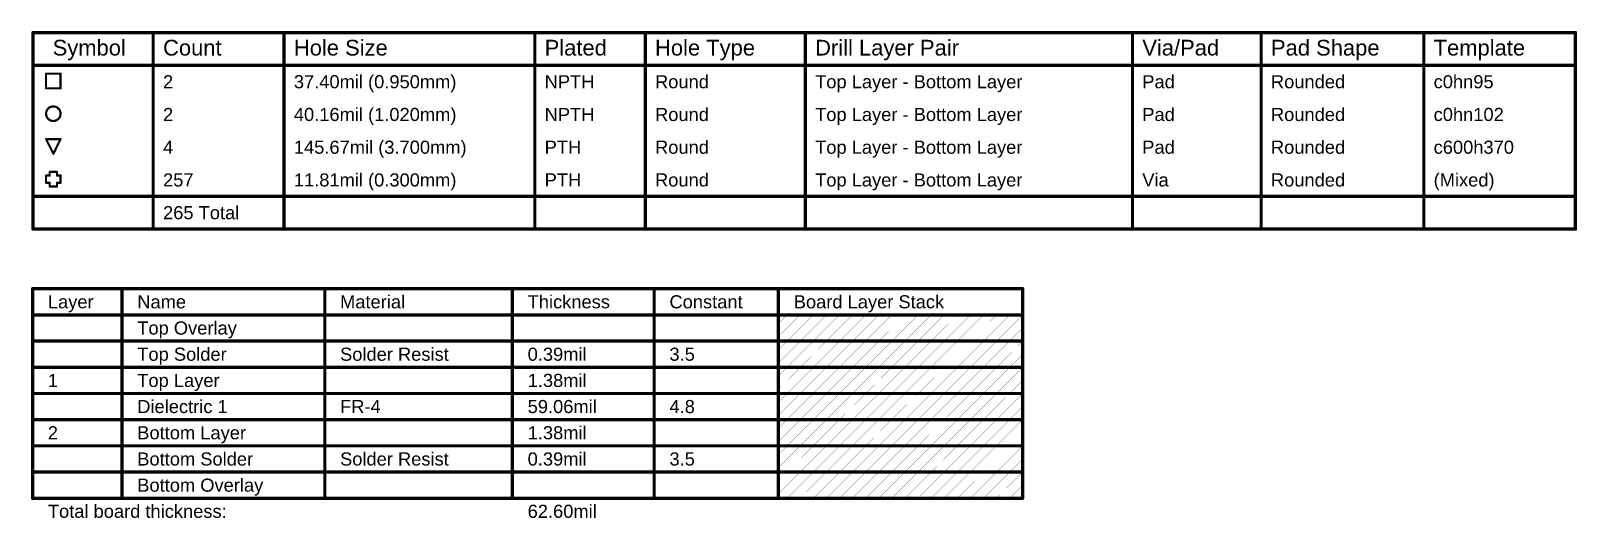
# Model space of a CAD drawing. Header units: inches. Extents: x -25 to 271, y -41 to 15.
# Drawn here: x 90.7 to 270.7, y -41.3 to 15.4 of the extents above; entities that cross this region are included whole.
import ezdxf

# ---------------------------------------------------------------- set-up
doc = ezdxf.new("R2010")
doc.units = ezdxf.units.IN
doc.layers.add('Drill Drawing', color=1, linetype='Continuous')
doc.layers.add('Fabrication', color=76, linetype='Continuous')
doc.styles.add('Arial', font='', dxfattribs={"height": 0.2})
doc.styles.get('Arial').set_extended_font_data('Arial')

msp = doc.modelspace()

# ---------------------------------------------------------------- texts
at = {"layer": 'Drill Drawing', "style": 'Arial'}
for s, height, p in [('Symbol', 1.829, (93.26, 12.53)), ('Hole Size', 1.829, (121.34, 12.53)), ('Plated', 1.829, (150.54, 12.53)), ('Hole Type', 1.829, (163.39, 12.53)), ('Drill Layer Pair', 1.8288, (182.03, 12.53)), ('Via/Pad', 1.829, (220.12, 12.53)), ('Pad Shape', 1.829, (235.1, 12.53)), ('Template', 1.829, (254.04, 12.53)), ('Count', 1.829, (106.11, 12.53)), ('2', 1.52, (106.11, 8.72)), ('37.40mil (0.950mm)', 1.524, (121.34, 8.72)), ('NPTH', 1.524, (150.54, 8.72)), ('Round', 1.524, (163.39, 8.72)), ('Top Layer - Bottom Layer', 1.524, (182.03, 8.72)), ('Pad', 1.524, (220.12, 8.72)), ('Rounded', 1.524, (235.1, 8.72)), ('c0hn95', 1.524, (254.04, 8.72)), ('2', 1.52, (106.11, 4.91)), ('40.16mil (1.020mm)', 1.524, (121.34, 4.91)), ('NPTH', 1.524, (150.54, 4.91)), ('Round', 1.524, (163.39, 4.91)), ('Top Layer - Bottom Layer', 1.524, (182.03, 4.91)), ('Pad', 1.524, (220.12, 4.91)), ('Rounded', 1.524, (235.1, 4.91)), ('c0hn102', 1.524, (254.04, 4.91)), ('4', 1.52, (106.11, 1.1)), ('145.67mil (3.700mm)', 1.524, (121.34, 1.1)), ('PTH', 1.524, (150.54, 1.1)), ('Round', 1.524, (163.39, 1.1)), ('Top Layer - Bottom Layer', 1.524, (182.03, 1.1)), ('Pad', 1.524, (220.12, 1.1)), ('Rounded', 1.524, (235.1, 1.1)), ('c600h370', 1.524, (254.04, 1.1)), ('257', 1.524, (106.11, -2.71)), ('11.81mil (0.300mm)', 1.524, (121.34, -2.71)), ('PTH', 1.524, (150.54, -2.71)), ('Round', 1.524, (163.39, -2.71)), ('Top Layer - Bottom Layer', 1.524, (182.03, -2.71)), ('Via', 1.524, (220.12, -2.71)), ('Rounded', 1.524, (235.1, -2.71)), ('(Mixed)', 1.524, (254.04, -2.71)), ('265 Total', 1.524, (106.11, -6.52))]:
    msp.add_text(s, height=height, dxfattribs=at).set_placement(p)
at = {"layer": 'Fabrication', "style": 'Arial'}
for s, height, p in [('Layer', 1.524, (92.7, -16.89)), ('Name', 1.524, (103.11, -16.89)), ('Material', 1.524, (126.72, -16.89)), ('Thickness', 1.524, (148.56, -16.89)), ('Constant', 1.524, (165.07, -16.89)), ('Board Layer Stack', 1.524, (179.54, -16.89)), ('Top Overlay', 1.524, (103.11, -19.94)), ('Top Solder', 1.524, (103.11, -22.99)), ('Solder Resist', 1.524, (126.72, -22.99)), ('0.39mil', 1.524, (148.56, -22.99)), ('3.5', 1.524, (165.07, -22.99)), ('1', 1.52, (92.7, -26.04)), ('Top Layer', 1.524, (103.11, -26.04)), ('1.38mil', 1.524, (148.56, -26.04)), ('Dielectric 1', 1.524, (103.11, -29.08)), ('FR-4', 1.524, (126.72, -29.08)), ('59.06mil', 1.524, (148.56, -29.08)), ('4.8', 1.524, (165.07, -29.08)), ('2', 1.52, (92.7, -32.13)), ('1.38mil', 1.524, (148.56, -32.13)), ('Bottom Layer', 1.524, (103.11, -32.13)), ('Bottom Solder', 1.524, (103.11, -35.18)), ('Solder Resist', 1.524, (126.72, -35.18)), ('0.39mil', 1.524, (148.56, -35.18)), ('3.5', 1.524, (165.07, -35.18)), ('Bottom Overlay', 1.524, (103.11, -38.23)), ('Total board thickness:', 1.524, (92.7, -41.27)), ('62.60mil', 1.524, (148.56, -41.27))]:
    msp.add_text(s, height=height, dxfattribs=at).set_placement(p)

# ---------------------------------------------------------------- linework, layer by layer
at = {"layer": 'Drill Drawing'}
for points, const_width in [([(90.97, 15.2), (270.55, 15.2)], 0.381), ([(90.97, -7.66), (90.97, 15.2)], 0.381), ([(104.96, -7.66), (104.96, 15.2)], 0.381), ([(120.2, -7.66), (120.2, 15.2)], 0.381), ([(149.4, -7.66), (149.4, 15.2)], 0.381), ([(162.25, -7.66), (162.25, 15.2)], 0.381), ([(180.89, -7.66), (180.89, 15.2)], 0.381), ([(218.98, -7.66), (218.98, 15.2)], 0.381), ([(233.96, -7.66), (233.96, 15.2)], 0.381), ([(252.9, -7.66), (252.9, 15.2)], 0.381), ([(270.55, -7.66), (270.55, 15.2)], 0.381), ([(90.97, 11.39), (270.55, 11.39)], 0.381), ([(92.49, 10.42), (94.18, 10.42)], 0.254), ([(92.49, 8.72), (92.49, 10.42)], 0.254), ([(94.18, 8.72), (94.18, 10.42)], 0.254), ([(92.49, 8.72), (94.18, 8.72)], 0.254), ([(92.49, 2.8), (94.18, 2.8)], 0.254), ([(92.49, 2.8), (93.34, 1.1)], 0.254), ([(93.34, 1.1), (94.18, 2.8)], 0.254), ([(92.49, -2.28), (92.49, -1.44)], 0.254), ([(92.49, -1.44), (92.91, -1.44)], 0.254), ([(92.91, -1.44), (92.91, -1.01)], 0.254), ([(92.91, -1.01), (93.76, -1.01)], 0.254), ([(93.76, -1.44), (93.76, -1.01)], 0.254), ([(93.76, -1.44), (94.18, -1.44)], 0.254), ([(94.18, -2.28), (94.18, -1.44)], 0.254), ([(92.49, -2.28), (92.91, -2.28)], 0.254), ([(92.91, -2.71), (92.91, -2.28)], 0.254), ([(92.91, -2.71), (93.76, -2.71)], 0.254), ([(93.76, -2.28), (94.18, -2.28)], 0.254), ([(93.76, -2.71), (93.76, -2.28)], 0.254), ([(90.97, -3.85), (270.55, -3.85)], 0.381), ([(90.97, -7.66), (270.55, -7.66)], 0.381)]:
    msp.add_lwpolyline(points, dxfattribs=dict(at, const_width=const_width))
for points, const_width in [([(90.87, 15.2, 1), (91.07, 15.2, 1)], 0.191), ([(90.87, 15.2, 1), (91.07, 15.2, 1)], 0.191), ([(104.87, 15.2, 1), (105.06, 15.2, 1)], 0.191), ([(120.1, 15.2, 1), (120.29, 15.2, 1)], 0.191), ([(149.3, 15.2, 1), (149.5, 15.2, 1)], 0.191), ([(162.15, 15.2, 1), (162.34, 15.2, 1)], 0.191), ([(180.79, 15.2, 1), (180.98, 15.2, 1)], 0.191), ([(218.88, 15.2, 1), (219.07, 15.2, 1)], 0.191), ([(233.86, 15.2, 1), (234.05, 15.2, 1)], 0.191), ([(252.81, 15.2, 1), (253, 15.2, 1)], 0.191), ([(270.46, 15.2, 1), (270.65, 15.2, 1)], 0.191), ([(270.46, 15.2, 1), (270.65, 15.2, 1)], 0.191), ([(90.87, 11.39, 1), (91.07, 11.39, 1)], 0.191), ([(270.46, 11.39, 1), (270.65, 11.39, 1)], 0.191), ([(92.43, 10.42, 1), (92.55, 10.42, 1)], 0.127), ([(92.43, 10.42, 1), (92.55, 10.42, 1)], 0.127), ([(94.12, 10.42, 1), (94.25, 10.42, 1)], 0.127), ([(94.12, 10.42, 1), (94.25, 10.42, 1)], 0.127), ([(92.43, 8.72, 1), (92.55, 8.72, 1)], 0.127), ([(92.43, 8.72, 1), (92.55, 8.72, 1)], 0.127), ([(94.12, 8.72, 1), (94.25, 8.72, 1)], 0.127), ([(94.12, 8.72, 1), (94.25, 8.72, 1)], 0.127), ([(94.18, 5.76, 1), (92.49, 5.76, 1)], 0.254), ([(92.43, 5.76, 1), (92.55, 5.76, 1)], 0.127), ([(94.12, 5.76, 1), (94.25, 5.76, 1)], 0.127), ([(92.43, 2.8, 1), (92.55, 2.8, 1)], 0.127), ([(92.43, 2.8, 1), (92.55, 2.8, 1)], 0.127), ([(94.12, 2.8, 1), (94.25, 2.8, 1)], 0.127), ([(94.12, 2.8, 1), (94.25, 2.8, 1)], 0.127), ([(93.27, 1.1, 1), (93.4, 1.1, 1)], 0.127), ([(93.27, 1.1, 1), (93.4, 1.1, 1)], 0.127), ([(92.43, -1.44, 1), (92.55, -1.44, 1)], 0.127), ([(92.43, -1.44, 1), (92.55, -1.44, 1)], 0.127), ([(92.85, -1.01, 1), (92.98, -1.01, 1)], 0.127), ([(92.85, -1.01, 1), (92.98, -1.01, 1)], 0.127), ([(92.85, -1.44, 1), (92.98, -1.44, 1)], 0.127), ([(92.85, -1.44, 1), (92.98, -1.44, 1)], 0.127), ([(93.7, -1.01, 1), (93.82, -1.01, 1)], 0.127), ([(93.7, -1.01, 1), (93.82, -1.01, 1)], 0.127), ([(93.7, -1.44, 1), (93.82, -1.44, 1)], 0.127), ([(93.7, -1.44, 1), (93.82, -1.44, 1)], 0.127), ([(94.12, -1.44, 1), (94.25, -1.44, 1)], 0.127), ([(94.12, -1.44, 1), (94.25, -1.44, 1)], 0.127), ([(92.43, -2.28, 1), (92.55, -2.28, 1)], 0.127), ([(92.43, -2.28, 1), (92.55, -2.28, 1)], 0.127), ([(92.85, -2.28, 1), (92.98, -2.28, 1)], 0.127), ([(92.85, -2.28, 1), (92.98, -2.28, 1)], 0.127), ([(92.85, -2.71, 1), (92.98, -2.71, 1)], 0.127), ([(92.85, -2.71, 1), (92.98, -2.71, 1)], 0.127), ([(93.7, -2.28, 1), (93.82, -2.28, 1)], 0.127), ([(93.7, -2.28, 1), (93.82, -2.28, 1)], 0.127), ([(93.7, -2.71, 1), (93.82, -2.71, 1)], 0.127), ([(93.7, -2.71, 1), (93.82, -2.71, 1)], 0.127), ([(94.12, -2.28, 1), (94.25, -2.28, 1)], 0.127), ([(94.12, -2.28, 1), (94.25, -2.28, 1)], 0.127), ([(90.87, -3.85, 1), (91.07, -3.85, 1)], 0.191), ([(270.46, -3.85, 1), (270.65, -3.85, 1)], 0.191), ([(90.87, -7.66, 1), (91.07, -7.66, 1)], 0.191), ([(90.87, -7.66, 1), (91.07, -7.66, 1)], 0.191), ([(104.87, -7.66, 1), (105.06, -7.66, 1)], 0.191), ([(120.1, -7.66, 1), (120.29, -7.66, 1)], 0.191), ([(149.3, -7.66, 1), (149.5, -7.66, 1)], 0.191), ([(162.15, -7.66, 1), (162.34, -7.66, 1)], 0.191), ([(180.79, -7.66, 1), (180.98, -7.66, 1)], 0.191), ([(218.88, -7.66, 1), (219.07, -7.66, 1)], 0.191), ([(233.86, -7.66, 1), (234.05, -7.66, 1)], 0.191), ([(252.81, -7.66, 1), (253, -7.66, 1)], 0.191), ([(270.46, -7.66, 1), (270.65, -7.66, 1)], 0.191), ([(270.46, -7.66, 1), (270.65, -7.66, 1)], 0.191)]:
    msp.add_lwpolyline(points, format="xyb", close=True, dxfattribs=dict(at, const_width=const_width))
at = {"layer": 'Fabrication'}
for points, const_width in [([(90.92, -14.61), (206.2, -14.61)], 0.381), ([(90.92, -38.99), (90.92, -14.61)], 0.381), ([(101.33, -38.99), (101.33, -14.61)], 0.381), ([(124.95, -38.99), (124.95, -14.61)], 0.381), ([(146.78, -38.99), (146.78, -14.61)], 0.381), ([(163.29, -38.99), (163.29, -14.61)], 0.381), ([(177.76, -38.99), (177.76, -14.61)], 0.381), ([(206.2, -38.99), (206.2, -14.61)], 0.381), ([(90.92, -17.65), (206.2, -17.65)], 0.381), ([(177.76, -20.18), (180.3, -17.65)], 0.0254), ([(177.76, -18.66), (178.77, -17.65)], 0.0254), ([(178.77, -20.7), (181.82, -17.65)], 0.0254), ([(180.3, -20.7), (183.34, -17.65)], 0.0254), ([(181.82, -20.7), (184.87, -17.65)], 0.0254), ([(183.34, -20.7), (186.39, -17.65)], 0.0254), ([(184.87, -20.7), (187.92, -17.65)], 0.0254), ([(186.39, -20.7), (189.44, -17.65)], 0.0254), ([(187.92, -20.7), (190.96, -17.65)], 0.0254), ([(189.44, -20.7), (192.49, -17.65)], 0.0254), ([(190.96, -20.7), (194.01, -17.65)], 0.0254), ([(192.49, -20.7), (195.54, -17.65)], 0.0254), ([(194.01, -20.7), (197.06, -17.65)], 0.0254), ([(195.54, -20.7), (198.58, -17.65)], 0.0254), ([(197.06, -20.7), (200.11, -17.65)], 0.0254), ([(198.58, -20.7), (201.63, -17.65)], 0.0254), ([(200.11, -20.7), (203.16, -17.65)], 0.0254), ([(201.63, -20.7), (204.68, -17.65)], 0.0254), ([(203.16, -20.7), (206.2, -17.65)], 0.0254), ([(204.68, -20.7), (206.2, -19.18)], 0.0254), ([(90.92, -20.7), (101.33, -20.7)], 0.381), ([(101.33, -20.7), (124.95, -20.7)], 0.381), ([(124.95, -20.7), (146.78, -20.7)], 0.381), ([(146.78, -20.7), (163.29, -20.7)], 0.381), ([(163.29, -20.7), (177.76, -20.7)], 0.381), ([(177.76, -20.7), (206.2, -20.7)], 0.381), ([(177.76, -23.23), (180.3, -20.7)], 0.0254), ([(177.76, -21.71), (178.77, -20.7)], 0.0254), ([(178.77, -23.75), (181.82, -20.7)], 0.0254), ([(180.3, -23.75), (183.34, -20.7)], 0.0254), ([(181.82, -23.75), (184.87, -20.7)], 0.0254), ([(183.34, -23.75), (186.39, -20.7)], 0.0254), ([(184.87, -23.75), (187.92, -20.7)], 0.0254), ([(186.39, -23.75), (189.44, -20.7)], 0.0254), ([(187.92, -23.75), (190.96, -20.7)], 0.0254), ([(189.44, -23.75), (192.49, -20.7)], 0.0254), ([(190.96, -23.75), (194.01, -20.7)], 0.0254), ([(192.49, -23.75), (195.54, -20.7)], 0.0254), ([(194.01, -23.75), (197.06, -20.7)], 0.0254), ([(195.54, -23.75), (198.58, -20.7)], 0.0254), ([(197.06, -23.75), (200.11, -20.7)], 0.0254), ([(198.58, -23.75), (201.63, -20.7)], 0.0254), ([(200.11, -23.75), (203.16, -20.7)], 0.0254), ([(201.63, -23.75), (204.68, -20.7)], 0.0254), ([(203.16, -23.75), (206.2, -20.7)], 0.0254), ([(204.68, -23.75), (206.2, -22.23)], 0.0254), ([(90.92, -23.75), (101.33, -23.75)], 0.381), ([(101.33, -23.75), (124.95, -23.75)], 0.381), ([(124.95, -23.75), (146.78, -23.75)], 0.381), ([(146.78, -23.75), (163.29, -23.75)], 0.381), ([(163.29, -23.75), (177.76, -23.75)], 0.381), ([(177.76, -23.75), (206.2, -23.75)], 0.381), ([(177.76, -26.28), (180.3, -23.75)], 0.0254), ([(177.76, -24.76), (178.77, -23.75)], 0.0254), ([(178.77, -26.8), (181.82, -23.75)], 0.0254), ([(180.3, -26.8), (183.34, -23.75)], 0.0254), ([(181.82, -26.8), (184.87, -23.75)], 0.0254), ([(183.34, -26.8), (186.39, -23.75)], 0.0254), ([(184.87, -26.8), (187.92, -23.75)], 0.0254), ([(186.39, -26.8), (189.44, -23.75)], 0.0254), ([(187.92, -26.8), (190.96, -23.75)], 0.0254), ([(189.44, -26.8), (192.49, -23.75)], 0.0254), ([(190.96, -26.8), (194.01, -23.75)], 0.0254), ([(192.49, -26.8), (195.54, -23.75)], 0.0254), ([(194.01, -26.8), (197.06, -23.75)], 0.0254), ([(195.54, -26.8), (198.58, -23.75)], 0.0254), ([(197.06, -26.8), (200.11, -23.75)], 0.0254), ([(198.58, -26.8), (201.63, -23.75)], 0.0254), ([(200.11, -26.8), (203.16, -23.75)], 0.0254), ([(201.63, -26.8), (204.68, -23.75)], 0.0254), ([(203.16, -26.8), (206.2, -23.75)], 0.0254), ([(90.92, -26.8), (101.33, -26.8)], 0.381), ([(101.33, -26.8), (124.95, -26.8)], 0.381), ([(124.95, -26.8), (146.78, -26.8)], 0.381), ([(146.78, -26.8), (163.29, -26.8)], 0.381), ([(163.29, -26.8), (177.76, -26.8)], 0.381), ([(177.76, -26.8), (206.2, -26.8)], 0.381), ([(177.76, -29.33), (180.3, -26.8)], 0.0254), ([(177.76, -27.8), (178.77, -26.8)], 0.0254), ([(178.77, -29.84), (181.82, -26.8)], 0.0254), ([(180.3, -29.84), (183.34, -26.8)], 0.0254), ([(181.82, -29.84), (184.87, -26.8)], 0.0254), ([(183.34, -29.84), (186.39, -26.8)], 0.0254), ([(184.87, -29.84), (187.92, -26.8)], 0.0254), ([(186.39, -29.84), (189.44, -26.8)], 0.0254), ([(187.92, -29.84), (190.96, -26.8)], 0.0254), ([(189.44, -29.84), (192.49, -26.8)], 0.0254), ([(190.96, -29.84), (194.01, -26.8)], 0.0254), ([(192.49, -29.84), (195.54, -26.8)], 0.0254), ([(194.01, -29.84), (197.06, -26.8)], 0.0254), ([(195.54, -29.84), (198.58, -26.8)], 0.0254), ([(197.06, -29.84), (200.11, -26.8)], 0.0254), ([(198.58, -29.84), (201.63, -26.8)], 0.0254), ([(200.11, -29.84), (203.16, -26.8)], 0.0254), ([(201.63, -29.84), (204.68, -26.8)], 0.0254), ([(203.16, -29.84), (206.2, -26.8)], 0.0254), ([(204.68, -26.8), (206.2, -25.27)], 0.0254), ([(204.68, -29.84), (206.2, -28.32)], 0.0254), ([(90.92, -29.84), (101.33, -29.84)], 0.381), ([(101.33, -29.84), (124.95, -29.84)], 0.381), ([(124.95, -29.84), (146.78, -29.84)], 0.381), ([(146.78, -29.84), (163.29, -29.84)], 0.381), ([(163.29, -29.84), (177.76, -29.84)], 0.381), ([(177.76, -29.84), (206.2, -29.84)], 0.381), ([(177.76, -32.38), (180.3, -29.84)], 0.0254), ([(177.76, -30.85), (178.77, -29.84)], 0.0254), ([(178.77, -32.89), (181.82, -29.84)], 0.0254), ([(180.3, -32.89), (183.34, -29.84)], 0.0254), ([(181.82, -32.89), (184.87, -29.84)], 0.0254), ([(183.34, -32.89), (186.39, -29.84)], 0.0254), ([(184.87, -32.89), (187.92, -29.84)], 0.0254), ([(186.39, -32.89), (189.44, -29.84)], 0.0254), ([(187.92, -32.89), (190.96, -29.84)], 0.0254), ([(189.44, -32.89), (192.49, -29.84)], 0.0254), ([(190.96, -32.89), (194.01, -29.84)], 0.0254), ([(192.49, -32.89), (195.54, -29.84)], 0.0254), ([(194.01, -32.89), (197.06, -29.84)], 0.0254), ([(195.54, -32.89), (198.58, -29.84)], 0.0254), ([(197.06, -32.89), (200.11, -29.84)], 0.0254), ([(198.58, -32.89), (201.63, -29.84)], 0.0254), ([(200.11, -32.89), (203.16, -29.84)], 0.0254), ([(201.63, -32.89), (204.68, -29.84)], 0.0254), ([(203.16, -32.89), (206.2, -29.84)], 0.0254), ([(204.68, -32.89), (206.2, -31.37)], 0.0254), ([(90.92, -32.89), (101.33, -32.89)], 0.381), ([(101.33, -32.89), (124.95, -32.89)], 0.381), ([(124.95, -32.89), (146.78, -32.89)], 0.381), ([(146.78, -32.89), (163.29, -32.89)], 0.381), ([(163.29, -32.89), (177.76, -32.89)], 0.381), ([(177.76, -32.89), (206.2, -32.89)], 0.381), ([(177.76, -35.42), (180.3, -32.89)], 0.0254), ([(177.76, -33.9), (178.77, -32.89)], 0.0254), ([(178.77, -35.94), (181.82, -32.89)], 0.0254), ([(180.3, -35.94), (183.34, -32.89)], 0.0254), ([(181.82, -35.94), (184.87, -32.89)], 0.0254), ([(183.34, -35.94), (186.39, -32.89)], 0.0254), ([(184.87, -35.94), (187.92, -32.89)], 0.0254), ([(186.39, -35.94), (189.44, -32.89)], 0.0254), ([(187.92, -35.94), (190.96, -32.89)], 0.0254), ([(189.44, -35.94), (192.49, -32.89)], 0.0254), ([(190.96, -35.94), (194.01, -32.89)], 0.0254), ([(192.49, -35.94), (195.54, -32.89)], 0.0254), ([(194.01, -35.94), (197.06, -32.89)], 0.0254), ([(195.54, -35.94), (198.58, -32.89)], 0.0254), ([(197.06, -35.94), (200.11, -32.89)], 0.0254), ([(198.58, -35.94), (201.63, -32.89)], 0.0254), ([(200.11, -35.94), (203.16, -32.89)], 0.0254), ([(201.63, -35.94), (204.68, -32.89)], 0.0254), ([(203.16, -35.94), (206.2, -32.89)], 0.0254), ([(90.92, -35.94), (101.33, -35.94)], 0.381), ([(101.33, -35.94), (124.95, -35.94)], 0.381), ([(124.95, -35.94), (146.78, -35.94)], 0.381), ([(146.78, -35.94), (163.29, -35.94)], 0.381), ([(163.29, -35.94), (177.76, -35.94)], 0.381), ([(177.76, -35.94), (206.2, -35.94)], 0.381), ([(177.76, -38.47), (180.3, -35.94)], 0.0254), ([(177.76, -36.95), (178.77, -35.94)], 0.0254), ([(178.77, -38.99), (181.82, -35.94)], 0.0254), ([(180.3, -38.99), (183.34, -35.94)], 0.0254), ([(181.82, -38.99), (184.87, -35.94)], 0.0254), ([(183.34, -38.99), (186.39, -35.94)], 0.0254), ([(184.87, -38.99), (187.92, -35.94)], 0.0254), ([(186.39, -38.99), (189.44, -35.94)], 0.0254), ([(187.92, -38.99), (190.96, -35.94)], 0.0254), ([(189.44, -38.99), (192.49, -35.94)], 0.0254), ([(190.96, -38.99), (194.01, -35.94)], 0.0254), ([(192.49, -38.99), (195.54, -35.94)], 0.0254), ([(194.01, -38.99), (197.06, -35.94)], 0.0254), ([(195.54, -38.99), (198.58, -35.94)], 0.0254), ([(197.06, -38.99), (200.11, -35.94)], 0.0254), ([(198.58, -38.99), (201.63, -35.94)], 0.0254), ([(200.11, -38.99), (203.16, -35.94)], 0.0254), ([(201.63, -38.99), (204.68, -35.94)], 0.0254), ([(203.16, -38.99), (206.2, -35.94)], 0.0254), ([(204.68, -35.94), (206.2, -34.42)], 0.0254), ([(204.68, -38.99), (206.2, -37.47)], 0.0254), ([(90.92, -38.99), (101.33, -38.99)], 0.381), ([(101.33, -38.99), (124.95, -38.99)], 0.381), ([(124.95, -38.99), (146.78, -38.99)], 0.381), ([(146.78, -38.99), (163.29, -38.99)], 0.381), ([(163.29, -38.99), (177.76, -38.99)], 0.381), ([(177.76, -38.99), (206.2, -38.99)], 0.381)]:
    msp.add_lwpolyline(points, dxfattribs=dict(at, const_width=const_width))
for points, const_width in [([(90.82, -14.61, 1), (91.01, -14.61, 1)], 0.191), ([(90.82, -14.61, 1), (91.01, -14.61, 1)], 0.191), ([(101.24, -14.61, 1), (101.43, -14.61, 1)], 0.191), ([(124.85, -14.61, 1), (125.04, -14.61, 1)], 0.191), ([(146.69, -14.61, 1), (146.88, -14.61, 1)], 0.191), ([(163.19, -14.61, 1), (163.39, -14.61, 1)], 0.191), ([(177.67, -14.61, 1), (177.86, -14.61, 1)], 0.191), ([(206.11, -14.61, 1), (206.3, -14.61, 1)], 0.191), ([(206.11, -14.61, 1), (206.3, -14.61, 1)], 0.191), ([(90.82, -17.65, 1), (91.01, -17.65, 1)], 0.191), ([(178.77, -17.65, 1), (178.78, -17.65, 1)], 0.0127), ([(180.29, -17.65, 1), (180.3, -17.65, 1)], 0.0127), ([(181.81, -17.65, 1), (181.83, -17.65, 1)], 0.0127), ([(183.34, -17.65, 1), (183.35, -17.65, 1)], 0.0127), ([(184.86, -17.65, 1), (184.87, -17.65, 1)], 0.0127), ([(186.39, -17.65, 1), (186.4, -17.65, 1)], 0.0127), ([(187.91, -17.65, 1), (187.92, -17.65, 1)], 0.0127), ([(189.43, -17.65, 1), (189.45, -17.65, 1)], 0.0127), ([(190.96, -17.65, 1), (190.97, -17.65, 1)], 0.0127), ([(192.48, -17.65, 1), (192.49, -17.65, 1)], 0.0127), ([(194.01, -17.65, 1), (194.02, -17.65, 1)], 0.0127), ([(195.53, -17.65, 1), (195.54, -17.65, 1)], 0.0127), ([(197.05, -17.65, 1), (197.07, -17.65, 1)], 0.0127), ([(198.58, -17.65, 1), (198.59, -17.65, 1)], 0.0127), ([(200.1, -17.65, 1), (200.11, -17.65, 1)], 0.0127), ([(201.63, -17.65, 1), (201.64, -17.65, 1)], 0.0127), ([(203.15, -17.65, 1), (203.16, -17.65, 1)], 0.0127), ([(204.67, -17.65, 1), (204.69, -17.65, 1)], 0.0127), ([(206.11, -17.65, 1), (206.3, -17.65, 1)], 0.191), ([(206.2, -17.65, 1), (206.21, -17.65, 1)], 0.0127), ([(177.76, -18.66, 1), (177.77, -18.66, 1)], 0.0127), ([(206.2, -19.18, 1), (206.21, -19.18, 1)], 0.0127), ([(90.82, -20.7, 1), (91.01, -20.7, 1)], 0.191), ([(101.24, -20.7, 1), (101.43, -20.7, 1)], 0.191), ([(101.24, -20.7, 1), (101.43, -20.7, 1)], 0.191), ([(124.85, -20.7, 1), (125.04, -20.7, 1)], 0.191), ([(124.85, -20.7, 1), (125.04, -20.7, 1)], 0.191), ([(146.69, -20.7, 1), (146.88, -20.7, 1)], 0.191), ([(146.69, -20.7, 1), (146.88, -20.7, 1)], 0.191), ([(163.19, -20.7, 1), (163.39, -20.7, 1)], 0.191), ([(163.19, -20.7, 1), (163.39, -20.7, 1)], 0.191), ([(177.67, -20.7, 1), (177.86, -20.7, 1)], 0.191), ([(177.67, -20.7, 1), (177.86, -20.7, 1)], 0.191), ([(177.76, -20.18, 1), (177.77, -20.18, 1)], 0.0127), ([(178.77, -20.7, 1), (178.78, -20.7, 1)], 0.0127), ([(178.77, -20.7, 1), (178.78, -20.7, 1)], 0.0127), ([(180.29, -20.7, 1), (180.3, -20.7, 1)], 0.0127), ([(180.29, -20.7, 1), (180.3, -20.7, 1)], 0.0127), ([(181.81, -20.7, 1), (181.83, -20.7, 1)], 0.0127), ([(181.81, -20.7, 1), (181.83, -20.7, 1)], 0.0127), ([(183.34, -20.7, 1), (183.35, -20.7, 1)], 0.0127), ([(183.34, -20.7, 1), (183.35, -20.7, 1)], 0.0127), ([(184.86, -20.7, 1), (184.87, -20.7, 1)], 0.0127), ([(184.86, -20.7, 1), (184.87, -20.7, 1)], 0.0127), ([(186.39, -20.7, 1), (186.4, -20.7, 1)], 0.0127), ([(186.39, -20.7, 1), (186.4, -20.7, 1)], 0.0127), ([(187.91, -20.7, 1), (187.92, -20.7, 1)], 0.0127), ([(187.91, -20.7, 1), (187.92, -20.7, 1)], 0.0127), ([(189.43, -20.7, 1), (189.45, -20.7, 1)], 0.0127), ([(189.43, -20.7, 1), (189.45, -20.7, 1)], 0.0127), ([(190.96, -20.7, 1), (190.97, -20.7, 1)], 0.0127), ([(190.96, -20.7, 1), (190.97, -20.7, 1)], 0.0127), ([(192.48, -20.7, 1), (192.49, -20.7, 1)], 0.0127), ([(192.48, -20.7, 1), (192.49, -20.7, 1)], 0.0127), ([(194.01, -20.7, 1), (194.02, -20.7, 1)], 0.0127), ([(194.01, -20.7, 1), (194.02, -20.7, 1)], 0.0127), ([(195.53, -20.7, 1), (195.54, -20.7, 1)], 0.0127), ([(195.53, -20.7, 1), (195.54, -20.7, 1)], 0.0127), ([(197.05, -20.7, 1), (197.07, -20.7, 1)], 0.0127), ([(197.05, -20.7, 1), (197.07, -20.7, 1)], 0.0127), ([(198.58, -20.7, 1), (198.59, -20.7, 1)], 0.0127), ([(198.58, -20.7, 1), (198.59, -20.7, 1)], 0.0127), ([(200.1, -20.7, 1), (200.11, -20.7, 1)], 0.0127), ([(200.1, -20.7, 1), (200.11, -20.7, 1)], 0.0127), ([(201.63, -20.7, 1), (201.64, -20.7, 1)], 0.0127), ([(201.63, -20.7, 1), (201.64, -20.7, 1)], 0.0127), ([(203.15, -20.7, 1), (203.16, -20.7, 1)], 0.0127), ([(203.15, -20.7, 1), (203.16, -20.7, 1)], 0.0127), ([(204.67, -20.7, 1), (204.69, -20.7, 1)], 0.0127), ([(204.67, -20.7, 1), (204.69, -20.7, 1)], 0.0127), ([(206.11, -20.7, 1), (206.3, -20.7, 1)], 0.191), ([(206.2, -20.7, 1), (206.21, -20.7, 1)], 0.0127), ([(177.76, -21.71, 1), (177.77, -21.71, 1)], 0.0127), ([(177.76, -23.23, 1), (177.77, -23.23, 1)], 0.0127), ([(206.2, -22.23, 1), (206.21, -22.23, 1)], 0.0127), ([(90.82, -23.75, 1), (91.01, -23.75, 1)], 0.191), ([(101.24, -23.75, 1), (101.43, -23.75, 1)], 0.191), ([(101.24, -23.75, 1), (101.43, -23.75, 1)], 0.191), ([(124.85, -23.75, 1), (125.04, -23.75, 1)], 0.191), ([(124.85, -23.75, 1), (125.04, -23.75, 1)], 0.191), ([(146.69, -23.75, 1), (146.88, -23.75, 1)], 0.191), ([(146.69, -23.75, 1), (146.88, -23.75, 1)], 0.191), ([(163.19, -23.75, 1), (163.39, -23.75, 1)], 0.191), ([(163.19, -23.75, 1), (163.39, -23.75, 1)], 0.191), ([(177.67, -23.75, 1), (177.86, -23.75, 1)], 0.191), ([(177.67, -23.75, 1), (177.86, -23.75, 1)], 0.191), ([(177.76, -24.76, 1), (177.77, -24.76, 1)], 0.0127), ([(178.77, -23.75, 1), (178.78, -23.75, 1)], 0.0127), ([(178.77, -23.75, 1), (178.78, -23.75, 1)], 0.0127), ([(180.29, -23.75, 1), (180.3, -23.75, 1)], 0.0127), ([(180.29, -23.75, 1), (180.3, -23.75, 1)], 0.0127), ([(181.81, -23.75, 1), (181.83, -23.75, 1)], 0.0127), ([(181.81, -23.75, 1), (181.83, -23.75, 1)], 0.0127), ([(183.34, -23.75, 1), (183.35, -23.75, 1)], 0.0127), ([(183.34, -23.75, 1), (183.35, -23.75, 1)], 0.0127), ([(184.86, -23.75, 1), (184.87, -23.75, 1)], 0.0127), ([(184.86, -23.75, 1), (184.87, -23.75, 1)], 0.0127), ([(186.39, -23.75, 1), (186.4, -23.75, 1)], 0.0127), ([(186.39, -23.75, 1), (186.4, -23.75, 1)], 0.0127), ([(187.91, -23.75, 1), (187.92, -23.75, 1)], 0.0127), ([(187.91, -23.75, 1), (187.92, -23.75, 1)], 0.0127), ([(189.43, -23.75, 1), (189.45, -23.75, 1)], 0.0127), ([(189.43, -23.75, 1), (189.45, -23.75, 1)], 0.0127), ([(190.96, -23.75, 1), (190.97, -23.75, 1)], 0.0127), ([(190.96, -23.75, 1), (190.97, -23.75, 1)], 0.0127), ([(192.48, -23.75, 1), (192.49, -23.75, 1)], 0.0127), ([(192.48, -23.75, 1), (192.49, -23.75, 1)], 0.0127), ([(194.01, -23.75, 1), (194.02, -23.75, 1)], 0.0127), ([(194.01, -23.75, 1), (194.02, -23.75, 1)], 0.0127), ([(195.53, -23.75, 1), (195.54, -23.75, 1)], 0.0127), ([(195.53, -23.75, 1), (195.54, -23.75, 1)], 0.0127), ([(197.05, -23.75, 1), (197.07, -23.75, 1)], 0.0127), ([(197.05, -23.75, 1), (197.07, -23.75, 1)], 0.0127), ([(198.58, -23.75, 1), (198.59, -23.75, 1)], 0.0127), ([(198.58, -23.75, 1), (198.59, -23.75, 1)], 0.0127), ([(200.1, -23.75, 1), (200.11, -23.75, 1)], 0.0127), ([(200.1, -23.75, 1), (200.11, -23.75, 1)], 0.0127), ([(201.63, -23.75, 1), (201.64, -23.75, 1)], 0.0127), ([(201.63, -23.75, 1), (201.64, -23.75, 1)], 0.0127), ([(203.15, -23.75, 1), (203.16, -23.75, 1)], 0.0127), ([(203.15, -23.75, 1), (203.16, -23.75, 1)], 0.0127), ([(204.67, -23.75, 1), (204.69, -23.75, 1)], 0.0127), ([(204.67, -23.75, 1), (204.69, -23.75, 1)], 0.0127), ([(206.11, -23.75, 1), (206.3, -23.75, 1)], 0.191), ([(206.2, -23.75, 1), (206.21, -23.75, 1)], 0.0127), ([(90.82, -26.8, 1), (91.01, -26.8, 1)], 0.191), ([(101.24, -26.8, 1), (101.43, -26.8, 1)], 0.191), ([(101.24, -26.8, 1), (101.43, -26.8, 1)], 0.191), ([(124.85, -26.8, 1), (125.04, -26.8, 1)], 0.191), ([(124.85, -26.8, 1), (125.04, -26.8, 1)], 0.191), ([(146.69, -26.8, 1), (146.88, -26.8, 1)], 0.191), ([(146.69, -26.8, 1), (146.88, -26.8, 1)], 0.191), ([(163.19, -26.8, 1), (163.39, -26.8, 1)], 0.191), ([(163.19, -26.8, 1), (163.39, -26.8, 1)], 0.191), ([(177.67, -26.8, 1), (177.86, -26.8, 1)], 0.191), ([(177.67, -26.8, 1), (177.86, -26.8, 1)], 0.191), ([(177.76, -26.28, 1), (177.77, -26.28, 1)], 0.0127), ([(178.77, -26.8, 1), (178.78, -26.8, 1)], 0.0127), ([(178.77, -26.8, 1), (178.78, -26.8, 1)], 0.0127), ([(180.29, -26.8, 1), (180.3, -26.8, 1)], 0.0127), ([(180.29, -26.8, 1), (180.3, -26.8, 1)], 0.0127), ([(181.81, -26.8, 1), (181.83, -26.8, 1)], 0.0127), ([(181.81, -26.8, 1), (181.83, -26.8, 1)], 0.0127), ([(183.34, -26.8, 1), (183.35, -26.8, 1)], 0.0127), ([(183.34, -26.8, 1), (183.35, -26.8, 1)], 0.0127), ([(184.86, -26.8, 1), (184.87, -26.8, 1)], 0.0127), ([(184.86, -26.8, 1), (184.87, -26.8, 1)], 0.0127), ([(186.39, -26.8, 1), (186.4, -26.8, 1)], 0.0127), ([(186.39, -26.8, 1), (186.4, -26.8, 1)], 0.0127), ([(187.91, -26.8, 1), (187.92, -26.8, 1)], 0.0127), ([(187.91, -26.8, 1), (187.92, -26.8, 1)], 0.0127), ([(189.43, -26.8, 1), (189.45, -26.8, 1)], 0.0127), ([(189.43, -26.8, 1), (189.45, -26.8, 1)], 0.0127), ([(190.96, -26.8, 1), (190.97, -26.8, 1)], 0.0127), ([(190.96, -26.8, 1), (190.97, -26.8, 1)], 0.0127), ([(192.48, -26.8, 1), (192.49, -26.8, 1)], 0.0127), ([(192.48, -26.8, 1), (192.49, -26.8, 1)], 0.0127), ([(194.01, -26.8, 1), (194.02, -26.8, 1)], 0.0127), ([(194.01, -26.8, 1), (194.02, -26.8, 1)], 0.0127), ([(195.53, -26.8, 1), (195.54, -26.8, 1)], 0.0127), ([(195.53, -26.8, 1), (195.54, -26.8, 1)], 0.0127), ([(197.05, -26.8, 1), (197.07, -26.8, 1)], 0.0127), ([(197.05, -26.8, 1), (197.07, -26.8, 1)], 0.0127), ([(198.58, -26.8, 1), (198.59, -26.8, 1)], 0.0127), ([(198.58, -26.8, 1), (198.59, -26.8, 1)], 0.0127), ([(200.1, -26.8, 1), (200.11, -26.8, 1)], 0.0127), ([(200.1, -26.8, 1), (200.11, -26.8, 1)], 0.0127), ([(201.63, -26.8, 1), (201.64, -26.8, 1)], 0.0127), ([(201.63, -26.8, 1), (201.64, -26.8, 1)], 0.0127), ([(203.15, -26.8, 1), (203.16, -26.8, 1)], 0.0127), ([(203.15, -26.8, 1), (203.16, -26.8, 1)], 0.0127), ([(204.67, -26.8, 1), (204.69, -26.8, 1)], 0.0127), ([(204.67, -26.8, 1), (204.69, -26.8, 1)], 0.0127), ([(206.11, -26.8, 1), (206.3, -26.8, 1)], 0.191), ([(206.2, -25.27, 1), (206.21, -25.27, 1)], 0.0127), ([(206.2, -26.8, 1), (206.21, -26.8, 1)], 0.0127), ([(177.76, -27.8, 1), (177.77, -27.8, 1)], 0.0127), ([(206.2, -28.32, 1), (206.21, -28.32, 1)], 0.0127), ([(90.82, -29.84, 1), (91.01, -29.84, 1)], 0.191), ([(101.24, -29.84, 1), (101.43, -29.84, 1)], 0.191), ([(101.24, -29.84, 1), (101.43, -29.84, 1)], 0.191), ([(124.85, -29.84, 1), (125.04, -29.84, 1)], 0.191), ([(124.85, -29.84, 1), (125.04, -29.84, 1)], 0.191), ([(146.69, -29.84, 1), (146.88, -29.84, 1)], 0.191), ([(146.69, -29.84, 1), (146.88, -29.84, 1)], 0.191), ([(163.19, -29.84, 1), (163.39, -29.84, 1)], 0.191), ([(163.19, -29.84, 1), (163.39, -29.84, 1)], 0.191), ([(177.67, -29.84, 1), (177.86, -29.84, 1)], 0.191), ([(177.67, -29.84, 1), (177.86, -29.84, 1)], 0.191), ([(177.76, -29.33, 1), (177.77, -29.33, 1)], 0.0127), ([(178.77, -29.84, 1), (178.78, -29.84, 1)], 0.0127), ([(178.77, -29.84, 1), (178.78, -29.84, 1)], 0.0127), ([(180.29, -29.84, 1), (180.3, -29.84, 1)], 0.0127), ([(180.29, -29.84, 1), (180.3, -29.84, 1)], 0.0127), ([(181.81, -29.84, 1), (181.83, -29.84, 1)], 0.0127), ([(181.81, -29.84, 1), (181.83, -29.84, 1)], 0.0127), ([(183.34, -29.84, 1), (183.35, -29.84, 1)], 0.0127), ([(183.34, -29.84, 1), (183.35, -29.84, 1)], 0.0127), ([(184.86, -29.84, 1), (184.87, -29.84, 1)], 0.0127), ([(184.86, -29.84, 1), (184.87, -29.84, 1)], 0.0127), ([(186.39, -29.84, 1), (186.4, -29.84, 1)], 0.0127), ([(186.39, -29.84, 1), (186.4, -29.84, 1)], 0.0127), ([(187.91, -29.84, 1), (187.92, -29.84, 1)], 0.0127), ([(187.91, -29.84, 1), (187.92, -29.84, 1)], 0.0127), ([(189.43, -29.84, 1), (189.45, -29.84, 1)], 0.0127), ([(189.43, -29.84, 1), (189.45, -29.84, 1)], 0.0127), ([(190.96, -29.84, 1), (190.97, -29.84, 1)], 0.0127), ([(190.96, -29.84, 1), (190.97, -29.84, 1)], 0.0127), ([(192.48, -29.84, 1), (192.49, -29.84, 1)], 0.0127), ([(192.48, -29.84, 1), (192.49, -29.84, 1)], 0.0127), ([(194.01, -29.84, 1), (194.02, -29.84, 1)], 0.0127), ([(194.01, -29.84, 1), (194.02, -29.84, 1)], 0.0127), ([(195.53, -29.84, 1), (195.54, -29.84, 1)], 0.0127), ([(195.53, -29.84, 1), (195.54, -29.84, 1)], 0.0127), ([(197.05, -29.84, 1), (197.07, -29.84, 1)], 0.0127), ([(197.05, -29.84, 1), (197.07, -29.84, 1)], 0.0127), ([(198.58, -29.84, 1), (198.59, -29.84, 1)], 0.0127), ([(198.58, -29.84, 1), (198.59, -29.84, 1)], 0.0127), ([(200.1, -29.84, 1), (200.11, -29.84, 1)], 0.0127), ([(200.1, -29.84, 1), (200.11, -29.84, 1)], 0.0127), ([(201.63, -29.84, 1), (201.64, -29.84, 1)], 0.0127), ([(201.63, -29.84, 1), (201.64, -29.84, 1)], 0.0127), ([(203.15, -29.84, 1), (203.16, -29.84, 1)], 0.0127), ([(203.15, -29.84, 1), (203.16, -29.84, 1)], 0.0127), ([(204.67, -29.84, 1), (204.69, -29.84, 1)], 0.0127), ([(204.67, -29.84, 1), (204.69, -29.84, 1)], 0.0127), ([(206.11, -29.84, 1), (206.3, -29.84, 1)], 0.191), ([(206.2, -29.84, 1), (206.21, -29.84, 1)], 0.0127), ([(177.76, -30.85, 1), (177.77, -30.85, 1)], 0.0127), ([(177.76, -32.38, 1), (177.77, -32.38, 1)], 0.0127), ([(206.2, -31.37, 1), (206.21, -31.37, 1)], 0.0127), ([(90.82, -32.89, 1), (91.01, -32.89, 1)], 0.191), ([(101.24, -32.89, 1), (101.43, -32.89, 1)], 0.191), ([(101.24, -32.89, 1), (101.43, -32.89, 1)], 0.191), ([(124.85, -32.89, 1), (125.04, -32.89, 1)], 0.191), ([(124.85, -32.89, 1), (125.04, -32.89, 1)], 0.191), ([(146.69, -32.89, 1), (146.88, -32.89, 1)], 0.191), ([(146.69, -32.89, 1), (146.88, -32.89, 1)], 0.191), ([(163.19, -32.89, 1), (163.39, -32.89, 1)], 0.191), ([(163.19, -32.89, 1), (163.39, -32.89, 1)], 0.191), ([(177.67, -32.89, 1), (177.86, -32.89, 1)], 0.191), ([(177.67, -32.89, 1), (177.86, -32.89, 1)], 0.191), ([(177.76, -33.9, 1), (177.77, -33.9, 1)], 0.0127), ([(178.77, -32.89, 1), (178.78, -32.89, 1)], 0.0127), ([(178.77, -32.89, 1), (178.78, -32.89, 1)], 0.0127), ([(180.29, -32.89, 1), (180.3, -32.89, 1)], 0.0127), ([(180.29, -32.89, 1), (180.3, -32.89, 1)], 0.0127), ([(181.81, -32.89, 1), (181.83, -32.89, 1)], 0.0127), ([(181.81, -32.89, 1), (181.83, -32.89, 1)], 0.0127), ([(183.34, -32.89, 1), (183.35, -32.89, 1)], 0.0127), ([(183.34, -32.89, 1), (183.35, -32.89, 1)], 0.0127), ([(184.86, -32.89, 1), (184.87, -32.89, 1)], 0.0127), ([(184.86, -32.89, 1), (184.87, -32.89, 1)], 0.0127), ([(186.39, -32.89, 1), (186.4, -32.89, 1)], 0.0127), ([(186.39, -32.89, 1), (186.4, -32.89, 1)], 0.0127), ([(187.91, -32.89, 1), (187.92, -32.89, 1)], 0.0127), ([(187.91, -32.89, 1), (187.92, -32.89, 1)], 0.0127), ([(189.43, -32.89, 1), (189.45, -32.89, 1)], 0.0127), ([(189.43, -32.89, 1), (189.45, -32.89, 1)], 0.0127), ([(190.96, -32.89, 1), (190.97, -32.89, 1)], 0.0127), ([(190.96, -32.89, 1), (190.97, -32.89, 1)], 0.0127), ([(192.48, -32.89, 1), (192.49, -32.89, 1)], 0.0127), ([(192.48, -32.89, 1), (192.49, -32.89, 1)], 0.0127), ([(194.01, -32.89, 1), (194.02, -32.89, 1)], 0.0127), ([(194.01, -32.89, 1), (194.02, -32.89, 1)], 0.0127), ([(195.53, -32.89, 1), (195.54, -32.89, 1)], 0.0127), ([(195.53, -32.89, 1), (195.54, -32.89, 1)], 0.0127), ([(197.05, -32.89, 1), (197.07, -32.89, 1)], 0.0127), ([(197.05, -32.89, 1), (197.07, -32.89, 1)], 0.0127), ([(198.58, -32.89, 1), (198.59, -32.89, 1)], 0.0127), ([(198.58, -32.89, 1), (198.59, -32.89, 1)], 0.0127), ([(200.1, -32.89, 1), (200.11, -32.89, 1)], 0.0127), ([(200.1, -32.89, 1), (200.11, -32.89, 1)], 0.0127), ([(201.63, -32.89, 1), (201.64, -32.89, 1)], 0.0127), ([(201.63, -32.89, 1), (201.64, -32.89, 1)], 0.0127), ([(203.15, -32.89, 1), (203.16, -32.89, 1)], 0.0127), ([(203.15, -32.89, 1), (203.16, -32.89, 1)], 0.0127), ([(204.67, -32.89, 1), (204.69, -32.89, 1)], 0.0127), ([(204.67, -32.89, 1), (204.69, -32.89, 1)], 0.0127), ([(206.11, -32.89, 1), (206.3, -32.89, 1)], 0.191), ([(206.2, -32.89, 1), (206.21, -32.89, 1)], 0.0127), ([(90.82, -35.94, 1), (91.01, -35.94, 1)], 0.191), ([(101.24, -35.94, 1), (101.43, -35.94, 1)], 0.191), ([(101.24, -35.94, 1), (101.43, -35.94, 1)], 0.191), ([(124.85, -35.94, 1), (125.04, -35.94, 1)], 0.191), ([(124.85, -35.94, 1), (125.04, -35.94, 1)], 0.191), ([(146.69, -35.94, 1), (146.88, -35.94, 1)], 0.191), ([(146.69, -35.94, 1), (146.88, -35.94, 1)], 0.191), ([(163.19, -35.94, 1), (163.39, -35.94, 1)], 0.191), ([(163.19, -35.94, 1), (163.39, -35.94, 1)], 0.191), ([(177.67, -35.94, 1), (177.86, -35.94, 1)], 0.191), ([(177.67, -35.94, 1), (177.86, -35.94, 1)], 0.191), ([(177.76, -35.42, 1), (177.77, -35.42, 1)], 0.0127), ([(178.77, -35.94, 1), (178.78, -35.94, 1)], 0.0127), ([(178.77, -35.94, 1), (178.78, -35.94, 1)], 0.0127), ([(180.29, -35.94, 1), (180.3, -35.94, 1)], 0.0127), ([(180.29, -35.94, 1), (180.3, -35.94, 1)], 0.0127), ([(181.81, -35.94, 1), (181.83, -35.94, 1)], 0.0127), ([(181.81, -35.94, 1), (181.83, -35.94, 1)], 0.0127), ([(183.34, -35.94, 1), (183.35, -35.94, 1)], 0.0127), ([(183.34, -35.94, 1), (183.35, -35.94, 1)], 0.0127), ([(184.86, -35.94, 1), (184.87, -35.94, 1)], 0.0127), ([(184.86, -35.94, 1), (184.87, -35.94, 1)], 0.0127), ([(186.39, -35.94, 1), (186.4, -35.94, 1)], 0.0127), ([(186.39, -35.94, 1), (186.4, -35.94, 1)], 0.0127), ([(187.91, -35.94, 1), (187.92, -35.94, 1)], 0.0127), ([(187.91, -35.94, 1), (187.92, -35.94, 1)], 0.0127), ([(189.43, -35.94, 1), (189.45, -35.94, 1)], 0.0127), ([(189.43, -35.94, 1), (189.45, -35.94, 1)], 0.0127), ([(190.96, -35.94, 1), (190.97, -35.94, 1)], 0.0127), ([(190.96, -35.94, 1), (190.97, -35.94, 1)], 0.0127), ([(192.48, -35.94, 1), (192.49, -35.94, 1)], 0.0127), ([(192.48, -35.94, 1), (192.49, -35.94, 1)], 0.0127), ([(194.01, -35.94, 1), (194.02, -35.94, 1)], 0.0127), ([(194.01, -35.94, 1), (194.02, -35.94, 1)], 0.0127), ([(195.53, -35.94, 1), (195.54, -35.94, 1)], 0.0127), ([(195.53, -35.94, 1), (195.54, -35.94, 1)], 0.0127), ([(197.05, -35.94, 1), (197.07, -35.94, 1)], 0.0127), ([(197.05, -35.94, 1), (197.07, -35.94, 1)], 0.0127), ([(198.58, -35.94, 1), (198.59, -35.94, 1)], 0.0127), ([(198.58, -35.94, 1), (198.59, -35.94, 1)], 0.0127), ([(200.1, -35.94, 1), (200.11, -35.94, 1)], 0.0127), ([(200.1, -35.94, 1), (200.11, -35.94, 1)], 0.0127), ([(201.63, -35.94, 1), (201.64, -35.94, 1)], 0.0127), ([(201.63, -35.94, 1), (201.64, -35.94, 1)], 0.0127), ([(203.15, -35.94, 1), (203.16, -35.94, 1)], 0.0127), ([(203.15, -35.94, 1), (203.16, -35.94, 1)], 0.0127), ([(204.67, -35.94, 1), (204.69, -35.94, 1)], 0.0127), ([(204.67, -35.94, 1), (204.69, -35.94, 1)], 0.0127), ([(206.11, -35.94, 1), (206.3, -35.94, 1)], 0.191), ([(206.2, -34.42, 1), (206.21, -34.42, 1)], 0.0127), ([(206.2, -35.94, 1), (206.21, -35.94, 1)], 0.0127), ([(177.76, -36.95, 1), (177.77, -36.95, 1)], 0.0127), ([(206.2, -37.47, 1), (206.21, -37.47, 1)], 0.0127), ([(90.82, -38.99, 1), (91.01, -38.99, 1)], 0.191), ([(90.82, -38.99, 1), (91.01, -38.99, 1)], 0.191), ([(101.24, -38.99, 1), (101.43, -38.99, 1)], 0.191), ([(101.24, -38.99, 1), (101.43, -38.99, 1)], 0.191), ([(101.24, -38.99, 1), (101.43, -38.99, 1)], 0.191), ([(124.85, -38.99, 1), (125.04, -38.99, 1)], 0.191), ([(124.85, -38.99, 1), (125.04, -38.99, 1)], 0.191), ([(124.85, -38.99, 1), (125.04, -38.99, 1)], 0.191), ([(146.69, -38.99, 1), (146.88, -38.99, 1)], 0.191), ([(146.69, -38.99, 1), (146.88, -38.99, 1)], 0.191), ([(146.69, -38.99, 1), (146.88, -38.99, 1)], 0.191), ([(163.19, -38.99, 1), (163.39, -38.99, 1)], 0.191), ([(163.19, -38.99, 1), (163.39, -38.99, 1)], 0.191), ([(163.19, -38.99, 1), (163.39, -38.99, 1)], 0.191), ([(177.67, -38.99, 1), (177.86, -38.99, 1)], 0.191), ([(177.67, -38.99, 1), (177.86, -38.99, 1)], 0.191), ([(177.67, -38.99, 1), (177.86, -38.99, 1)], 0.191), ([(177.76, -38.47, 1), (177.77, -38.47, 1)], 0.0127), ([(178.77, -38.99, 1), (178.78, -38.99, 1)], 0.0127), ([(180.29, -38.99, 1), (180.3, -38.99, 1)], 0.0127), ([(181.81, -38.99, 1), (181.83, -38.99, 1)], 0.0127), ([(183.34, -38.99, 1), (183.35, -38.99, 1)], 0.0127), ([(184.86, -38.99, 1), (184.87, -38.99, 1)], 0.0127), ([(186.39, -38.99, 1), (186.4, -38.99, 1)], 0.0127), ([(187.91, -38.99, 1), (187.92, -38.99, 1)], 0.0127), ([(189.43, -38.99, 1), (189.45, -38.99, 1)], 0.0127), ([(190.96, -38.99, 1), (190.97, -38.99, 1)], 0.0127), ([(192.48, -38.99, 1), (192.49, -38.99, 1)], 0.0127), ([(194.01, -38.99, 1), (194.02, -38.99, 1)], 0.0127), ([(195.53, -38.99, 1), (195.54, -38.99, 1)], 0.0127), ([(197.05, -38.99, 1), (197.07, -38.99, 1)], 0.0127), ([(198.58, -38.99, 1), (198.59, -38.99, 1)], 0.0127), ([(200.1, -38.99, 1), (200.11, -38.99, 1)], 0.0127), ([(201.63, -38.99, 1), (201.64, -38.99, 1)], 0.0127), ([(203.15, -38.99, 1), (203.16, -38.99, 1)], 0.0127), ([(204.67, -38.99, 1), (204.69, -38.99, 1)], 0.0127), ([(206.11, -38.99, 1), (206.3, -38.99, 1)], 0.191), ([(206.11, -38.99, 1), (206.3, -38.99, 1)], 0.191)]:
    msp.add_lwpolyline(points, format="xyb", close=True, dxfattribs=dict(at, const_width=const_width))

msp.set_redraw_order([(e.dxf.handle, doc.entitydb.next_handle()) for e in msp.query("TEXT MTEXT ATTDEF DIMENSION ARC_DIMENSION")])  # texts and dimensions are drawn at this point

doc.saveas('drawing.dxf')
